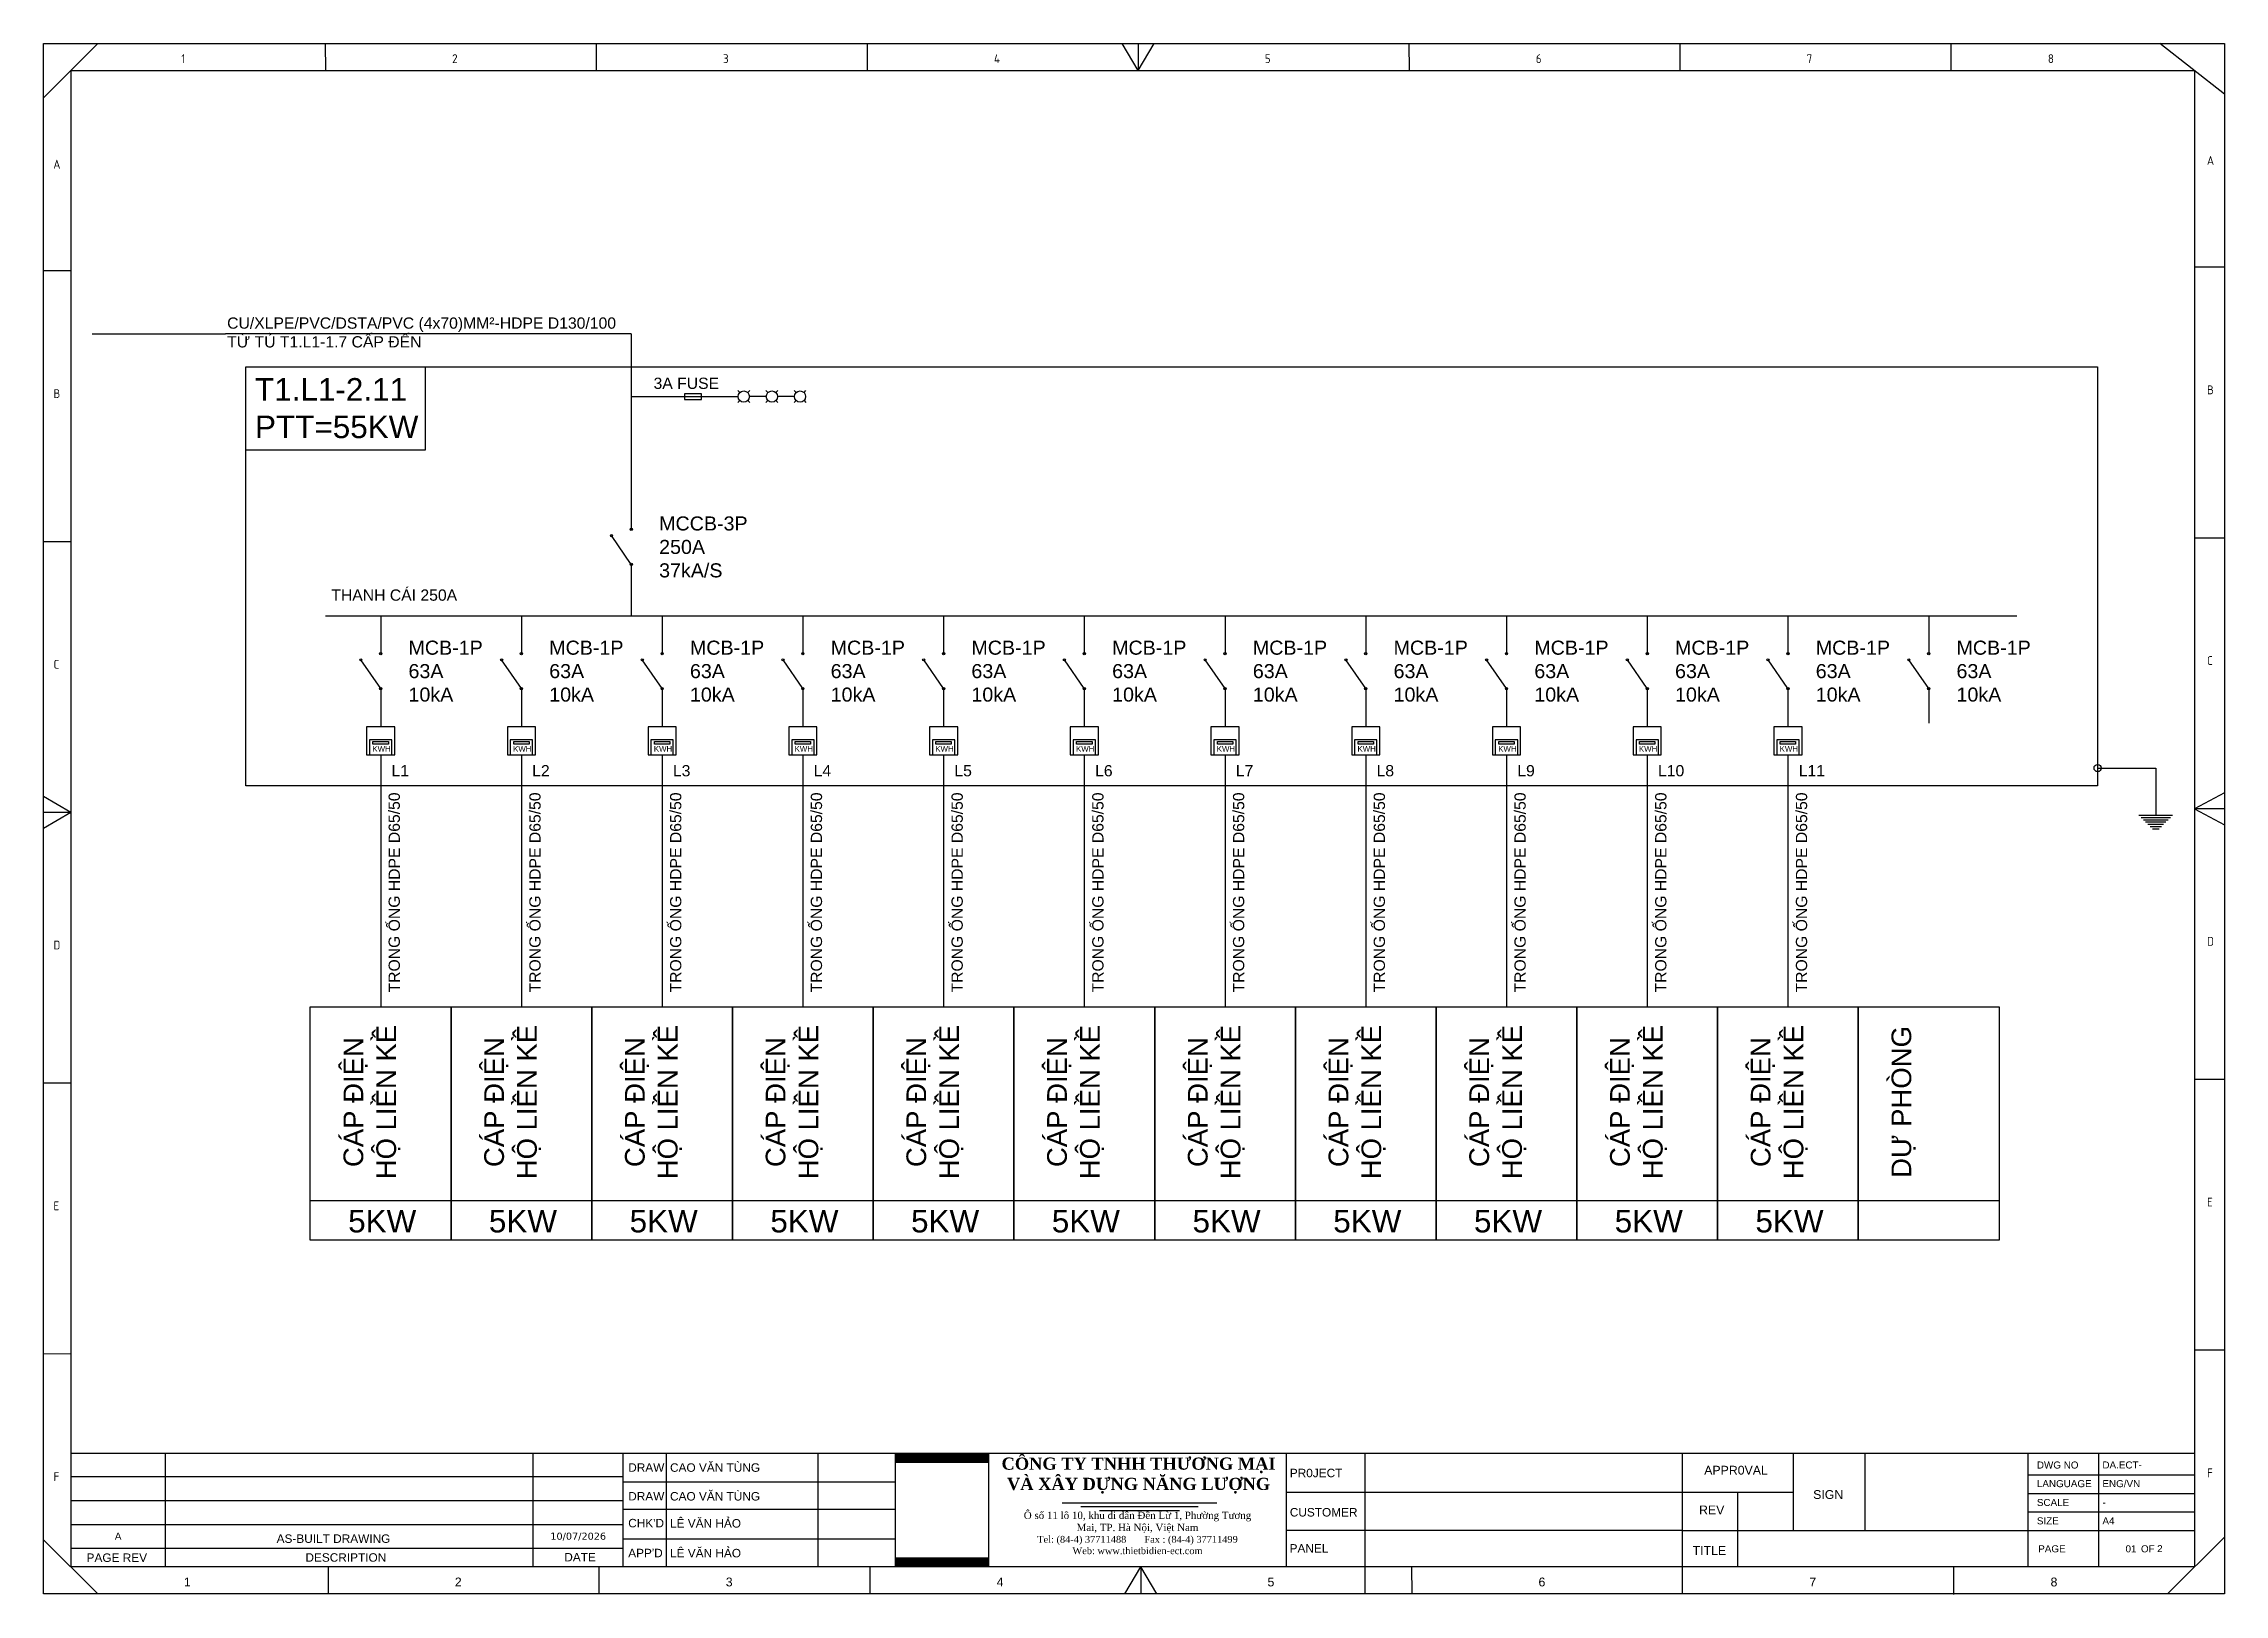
# Model space of a CAD drawing. Header units: millimetres. Extents: x -33730 to 17150, y -76829 to -27437.
# Drawn here: x -27328 to -21401, y -39300 to -35083 of the extents above; entities that cross this region are included whole.
import ezdxf
from ezdxf.enums import TextEntityAlignment as Align

# ---------------------------------------------------------------- set-up
doc = ezdxf.new("R2010")
doc.units = ezdxf.units.MM
doc.header["$LTSCALE"] = 3
doc.layers.add('0 @ 1', color=7, linetype='Continuous')
doc.layers.add('@.VISIBLE', color=7, linetype='Continuous')
doc.styles.add('Annotative', font='arial.ttf')
doc.styles.add('CET-H', font='verdana.ttf', dxfattribs={"height": 4})
doc.styles.add('ROMANS', font='isocp.shx', dxfattribs={"height": 2})
doc.styles.get("Standard").update_dxf_attribs({"font": 'arial.ttf'})

msp = doc.modelspace()

# ---------------------------------------------------------------- texts
at = {"attachment_point": 1}
for s, width, insert, char_height in [('CU/XLPE/PVC/DSTA/PVC (4x70)MM²-HDPE D130/100\\PTỪ TỦ T1.L1-1.7 CẤP ĐẾN', 1198.542, (-26829.46, -35827.37), 30.6), ('T1.L1-2.11\\PPTT=55KW', 1198.542, (-26753.79, -35992.34), 61.2), ('3A FUSE', 1198.542, (-25670.47, -35991.13), 30.6), ('MCCB-3P\\P250A\\P37kA/S', 509.7292, (-25655.33, -36368.51), 38.25), ('THANH CÁI 250A', 1198.542, (-26546.36, -36567.12), 30.6), ('MCB-1P\\P63A\\P10kA', 509.7292, (-26336.58, -36706.31), 38.25), ('MCB-1P\\P63A\\P10kA', 509.7292, (-25954.08, -36706.31), 38.25), ('MCB-1P\\P63A\\P10kA', 509.7292, (-25571.58, -36706.31), 38.25), ('MCB-1P\\P63A\\P10kA', 509.7292, (-25189.08, -36706.31), 38.25), ('MCB-1P\\P63A\\P10kA', 509.7292, (-24806.58, -36706.31), 38.25), ('MCB-1P\\P63A\\P10kA', 509.7292, (-24424.08, -36706.31), 38.25), ('MCB-1P\\P63A\\P10kA', 509.7292, (-24041.58, -36706.31), 38.25), ('MCB-1P\\P63A\\P10kA', 509.7292, (-23659.08, -36706.31), 38.25), ('MCB-1P\\P63A\\P10kA', 509.7292, (-23276.58, -36706.31), 38.25), ('MCB-1P\\P63A\\P10kA', 509.7292, (-22894.08, -36706.31), 38.25), ('MCB-1P\\P63A\\P10kA', 509.7292, (-22511.58, -36706.31), 38.25), ('MCB-1P\\P63A\\P10kA', 509.7292, (-22129.08, -36706.31), 38.25), ('KWH', 509.7292, (-26434.68, -36992.91), 15.3), ('L1', 1198.542, (-26382.82, -37044.71), 30.6), ('KWH', 509.7292, (-26052.18, -36992.91), 15.3), ('L2', 1198.542, (-26000.32, -37044.71), 30.6), ('KWH', 509.7292, (-25669.68, -36992.91), 15.3), ('L3', 1198.542, (-25617.82, -37044.71), 30.6), ('KWH', 509.7292, (-25287.18, -36992.91), 15.3), ('L4', 1198.542, (-25235.32, -37044.71), 30.6), ('KWH', 509.7292, (-24904.68, -36992.91), 15.3), ('L5', 1198.542, (-24852.82, -37044.71), 30.6), ('KWH', 509.7292, (-24522.18, -36992.91), 15.3), ('L6', 1198.542, (-24470.32, -37044.71), 30.6), ('KWH', 509.7292, (-24139.68, -36992.91), 15.3), ('L7', 1198.542, (-24087.82, -37044.71), 30.6), ('KWH', 509.7292, (-23757.18, -36992.91), 15.3), ('L8', 1198.542, (-23705.32, -37044.71), 30.6), ('KWH', 509.7292, (-23374.68, -36992.91), 15.3), ('L9', 1198.542, (-23322.82, -37044.71), 30.6), ('KWH', 509.7292, (-22992.18, -36992.91), 15.3), ('L10', 1198.542, (-22940.32, -37044.71), 30.6), ('KWH', 509.7292, (-22609.68, -36992.91), 15.3), ('L11', 1198.542, (-22557.82, -37044.71), 30.6), ('\\pi508.89037;5KW', 1198.542, (-27009.46, -38254.45), 61.2), ('\\pi508.89037;5KW', 1198.542, (-26626.96, -38254.45), 61.2), ('\\pi508.89037;5KW', 1198.542, (-26244.46, -38254.45), 61.2), ('\\pi508.89037;5KW', 1198.542, (-25861.96, -38254.45), 61.2), ('\\pi508.89037;5KW', 1198.542, (-25479.46, -38254.45), 61.2), ('\\pi508.89037;5KW', 1198.542, (-25096.96, -38254.45), 61.2), ('\\pi508.89037;5KW', 1198.542, (-24714.46, -38254.45), 61.2), ('\\pi508.89037;5KW', 1198.542, (-24331.96, -38254.45), 61.2), ('\\pi508.89037;5KW', 1198.542, (-23949.46, -38254.45), 61.2), ('\\pi508.89037;5KW', 1198.542, (-23566.96, -38254.45), 61.2), ('\\pi508.89037;5KW', 1198.542, (-23184.46, -38254.45), 61.2)]:
    msp.add_mtext_dynamic_manual_height_columns(s, width=width, gutter_width=15.3, heights=[0], dxfattribs=dict(at, insert=insert, char_height=char_height))
at = {"attachment_point": 1, "rotation": 90}
for s, insert, char_height in [('TRONG ỐNG HDPE D65/50', (-26390.6, -37663.06), 30.6), ('TRONG ỐNG HDPE D65/50', (-26008.1, -37663.06), 30.6), ('TRONG ỐNG HDPE D65/50', (-25625.6, -37663.06), 30.6), ('TRONG ỐNG HDPE D65/50', (-25243.1, -37663.06), 30.6), ('TRONG ỐNG HDPE D65/50', (-24860.6, -37663.06), 30.6), ('TRONG ỐNG HDPE D65/50', (-24478.1, -37663.06), 30.6), ('TRONG ỐNG HDPE D65/50', (-24095.6, -37663.06), 30.6), ('TRONG ỐNG HDPE D65/50', (-23713.1, -37663.06), 30.6), ('TRONG ỐNG HDPE D65/50', (-23330.6, -37663.06), 30.6), ('TRONG ỐNG HDPE D65/50', (-22948.1, -37663.06), 30.6), ('TRONG ỐNG HDPE D65/50', (-22565.6, -37663.06), 30.6), ('\\pi427.53476;CÁP ĐIỆN\\P\\pi394.33083;HỘ LIỀN KỀ', (-26513.16, -38565.42), 53.55), ('\\pi427.53476;CÁP ĐIỆN\\P\\pi394.33083;HỘ LIỀN KỀ', (-26130.66, -38565.42), 53.55), ('\\pi427.53476;CÁP ĐIỆN\\P\\pi394.33083;HỘ LIỀN KỀ', (-25748.16, -38565.42), 53.55), ('\\pi427.53476;CÁP ĐIỆN\\P\\pi394.33083;HỘ LIỀN KỀ', (-25365.66, -38565.42), 53.55), ('\\pi427.53476;CÁP ĐIỆN\\P\\pi394.33083;HỘ LIỀN KỀ', (-24983.16, -38565.42), 53.55), ('\\pi427.53476;CÁP ĐIỆN\\P\\pi394.33083;HỘ LIỀN KỀ', (-24600.66, -38565.42), 53.55), ('\\pi427.53476;CÁP ĐIỆN\\P\\pi394.33083;HỘ LIỀN KỀ', (-24218.16, -38565.42), 53.55), ('\\pi427.53476;CÁP ĐIỆN\\P\\pi394.33083;HỘ LIỀN KỀ', (-23835.66, -38565.42), 53.55), ('\\pi427.53476;CÁP ĐIỆN\\P\\pi394.33083;HỘ LIỀN KỀ', (-23453.16, -38565.42), 53.55), ('\\pi427.53476;CÁP ĐIỆN\\P\\pi394.33083;HỘ LIỀN KỀ', (-23070.66, -38565.42), 53.55), ('\\pi427.53476;CÁP ĐIỆN\\P\\pi394.33083;HỘ LIỀN KỀ', (-22688.16, -38565.42), 53.55), ('\\pi397.98363;DỰ PHÒNG', (-22305.66, -38565.42), 53.55)]:
    msp.add_mtext_dynamic_manual_height_columns(s, width=1198.542, gutter_width=15.3, heights=[0], dxfattribs=dict(at, insert=insert, char_height=char_height))

# ---------------------------------------------------------------- blocks, each defined once
blk = doc.blocks.new('DEN BAO PHA_KY HIEU')
for p, q in [((51.78, 11.48), (51.43, 11.83)), ((53.2, 11.48), (53.55, 11.83)), ((56.78, 11.48), (56.43, 11.83)), ((58.2, 11.48), (58.55, 11.83)), ((61.78, 11.48), (61.43, 11.83)), ((63.2, 11.48), (63.55, 11.83)), ((51.78, 10.06), (51.43, 9.71)), ((53.2, 10.06), (53.55, 9.71)), ((56.49, 10.77), (53.49, 10.77)), ((56.78, 10.06), (56.43, 9.71)), ((58.2, 10.06), (58.55, 9.71)), ((61.49, 10.77), (58.49, 10.77)), ((61.78, 10.06), (61.43, 9.71)), ((63.2, 10.06), (63.55, 9.71))]:
    blk.add_line(p, q)
for centre in [(52.49, 10.77), (57.49, 10.77), (62.49, 10.77)]:
    blk.add_circle(centre, 1)
blk = doc.blocks.new('KHUNG TEN CHUAN CET')
at = {"color": 134, "lineweight": 25}
for p, q in [((0, 219.81), (309.02, 219.81)), ((0, 0), (0, 219.81)), ((7.68, 219.81), (0, 212.13)), ((39.92, 219.81), (39.93, 215.97)), ((78.31, 219.81), (78.32, 215.97)), ((116.7, 219.81), (116.7, 215.97)), ((155.09, 215.97), (152.83, 219.81)), ((155.09, 219.81), (155.09, 215.97)), ((155.09, 215.97), (157.36, 219.81)), ((193.47, 219.81), (193.48, 215.97)), ((231.86, 219.81), (231.87, 215.97)), ((270.25, 219.81), (270.26, 215.97)), ((309.02, 212.63), (299.87, 219.81)), ((309.02, 219.81), (309.02, 0)), ((3.85, 215.97), (304.81, 215.97)), ((3.85, 215.97), (3.85, 3.83)), ((304.81, 215.97), (304.81, 3.83)), ((3.85, 187.57), (0, 187.57)), ((309.02, 188.1), (304.81, 188.09)), ((3.85, 149.18), (0, 149.18)), ((309.02, 149.71), (304.81, 149.71)), ((3.85, 110.79), (0, 113.06)), ((309.02, 113.59), (304.81, 111.32)), ((309.02, 111.32), (304.81, 111.32)), ((304.81, 111.32), (309.02, 109.06)), ((3.85, 110.79), (0, 110.79)), ((3.85, 110.79), (0, 108.53)), ((3.85, 72.4), (0, 72.4)), ((309.02, 72.94), (304.81, 72.93)), ((3.85, 34.02), (0, 34.01)), ((308.96, 34.55), (304.81, 34.54)), ((3.85, 19.95), (304.81, 19.95)), ((17.27, 3.85), (17.27, 19.95)), ((88.26, 3.83), (88.26, 19.95)), ((109.76, 3.83), (109.76, 19.95)), ((187.25, 0), (187.25, 19.95)), ((232.25, 0), (232.25, 19.95)), ((247.9, 19.95), (247.9, 8.98)), ((258.12, 8.98), (258.12, 19.95)), ((281.24, 8.98), (281.24, 19.95)), ((291.24, 8.98), (291.24, 19.95)), ((3.85, 16.64), (82.14, 16.64)), ((281.24, 16.9), (304.81, 16.9)), ((3.85, 13.25), (82.14, 13.25)), ((176.12, 14.45), (247.9, 14.45)), ((232.25, 14.45), (247.9, 14.45)), ((240.08, 3.83), (240.08, 14.45)), ((281.24, 14.26), (304.81, 14.26)), ((3.85, 9.87), (82.14, 9.87)), ((281.24, 11.62), (304.81, 11.62)), ((7.68, 0), (0, 7.68)), ((3.85, 6.51), (82.14, 6.51)), ((232.25, 8.98), (176.12, 8.98)), ((232.25, 8.98), (304.81, 8.98)), ((281.24, 3.83), (281.24, 8.98)), ((291.24, 3.83), (291.24, 8.98)), ((309.02, 8.05), (300.98, 0)), ((304.81, 3.83), (3.85, 3.83)), ((40.3, 3.83), (40.31, 0)), ((153.2, 0), (155.47, 3.83)), ((155.46, 3.83), (155.47, 0)), ((157.73, 0), (155.47, 3.83)), ((270.63, 3.83), (270.63, -0.07)), ((309.02, 0), (0, 0))]:
    blk.add_line(p, q, dxfattribs=at)
at = {"color": 134, "lineweight": 25, "ltscale": 50}
for p, q in [((69.36, 3.83), (69.36, 19.95)), ((82.14, 3.83), (82.14, 19.95)), ((120.7, 3.83), (120.7, 19.95)), ((133.95, 3.83), (133.95, 19.95)), ((176.12, 3.83), (176.12, 19.95)), ((82.14, 15.88), (120.7, 15.88)), ((82.14, 12.04), (120.7, 12.04)), ((82.14, 7.82), (120.7, 7.82)), ((78.69, 3.83), (78.69, 0)), ((117.08, 3.83), (117.08, 0)), ((193.85, 3.83), (193.86, 0))]:
    blk.add_line(p, q, dxfattribs=at)
at = {"color": 6}
for p, q in [((144.33, 12.9), (166.25, 12.9)), ((146.99, 12.4), (163.59, 12.4)), ((149.64, 11.85), (160.94, 11.85))]:
    blk.add_line(p, q, dxfattribs=at)
at = {"color": 7, "true_color": 0xffffff, "const_width": 1.35}
for points in [[(120.75, 19.26), (133.91, 19.26)], [(120.75, 4.52), (133.91, 4.52)]]:
    blk.add_lwpolyline(points, dxfattribs=at)
at = {"color": 134, "lineweight": 25, "style": 'ROMANS'}
for s, p in [('1', (19.5, 217.05)), ('2', (57.89, 217.05)), ('3', (96.28, 217.05)), ('4', (134.67, 217.05)), ('5', (173.05, 217.05)), ('6', (211.45, 217.05)), ('7', (249.83, 217.05)), ('8', (284.01, 217.05)), ('A', (1.37, 202.08)), ('A', (306.55, 202.61)), ('B', (1.4, 169.56)), ('B', (306.57, 170.09)), ('C', (306.57, 131.71)), ('C', (1.4, 131.18)), ('D', (306.57, 91.9)), ('D', (1.4, 91.37)), ('E', (1.4, 54.4)), ('E', (306.57, 54.93)), ('F', (1.4, 16.01)), ('F', (306.57, 16.54))]:
    blk.add_text(s, height=1.25, dxfattribs=at).set_placement(p)
at = {"color": 1, "insert": (155.16, 19.34), "char_height": 1.7247, "width": 46.2113, "attachment_point": 2}
blk.add_mtext('{\\fTimes New Roman|b1|i0|c0|p18;CÔNG TY TNHH THƯƠNG MẠI \\PVÀ XÂY DỰNG NĂNG LƯỢNG}', dxfattribs=at)
at = {"color": 3, "insert": (155.01, 11.66), "char_height": 0.99989, "width": 34.762, "attachment_point": 2}
blk.add_mtext('{\\fTimes New Roman|b0|i0|c163|p18;\\H1.029x;Ô số 11 lô 10, khu di dân Đền Lừ 1, Phường \\fTimes New Roman|b0|i0|c0|p18;Tương\\fTimes New Roman|b0|i0|c163|p18; Mai,\\fTimes New Roman|b0|i0|c0|p18; TP. Hà Nội, Việt Nam\\H0.9429x;\\P\\fTimes New Roman|b0|i0|c238|p18;Tel: (84-4) 37711488       Fax : (84-4) 37711499     \\PWeb: www.thietbidien-ect.com\\P\\fTimes New Roman|b0|i0|c0|p18;\\H1.03x;     }', dxfattribs=at)
at = {"style": 'Annotative'}
for tag, p in [('DRAWING_NO', (291.74, 17.78)), ('SCALE', (291.74, 12.47)), ('SIZE', (291.74, 9.86)), ('TOTAL_PAGE', (299.49, 5.93))]:
    blk.add_attdef(tag, p, '', height=1, dxfattribs=at)
for tag, p in [('DRAW_1', (88.76, 17.91)), ('DRAW_2', (88.76, 13.85)), ('CHECKED', (88.76, 10.01)), ('APPROVED', (88.76, 5.79))]:
    blk.add_attdef(tag, text='', height=1.2, dxfattribs=at).set_placement(p, align=Align.MIDDLE_LEFT)
for tag, height, style, p in [('PR0JECT', 1.2, 'Annotative', (209.75, 17.19)), ('CUSTOMER', 1.2, 'Annotative', (209.75, 11.6)), ('REV', 1, 'Annotative', (10.56, 8.19)), ('DATE', 1, 'CET-H', (75.75, 8.19)), ('PR0JECT_N0.', 1.2, 'Annotative', (209.75, 6.47)), ('TEN_BAN_VE', 1.2, 'Annotative', (260.66, 6.41))]:
    blk.add_attdef(tag, text='', height=height, dxfattribs=dict(style=style)).set_placement(p, align=Align.MIDDLE_CENTER)
blk.add_attdef('PAGE', text='', height=1, dxfattribs=at).set_placement((296.57, 5.9), align=Align.RIGHT)
at = {"layer": '0 @ 1', "color": 134, "lineweight": 25, "style": 'Annotative'}
for s, height, p in [('DWG NO', 1, (282.45, 17.78)), ('PR0JECT', 1.2, (176.59, 16.55)), ('APPR0VAL', 1.249, (235.31, 16.92)), ('LANGUAGE ', 1, (282.45, 15.14)), ('ENG/VN', 1, (291.74, 15.14)), ('REV', 1.249, (234.58, 11.29)), ('SIGN', 1.249, (250.75, 13.47)), ('SCALE ', 1, (282.45, 12.47)), ('CUSTOMER', 1.2, (176.59, 10.98)), ('SIZE ', 1, (282.45, 9.86)), ('AS-BUILT DRAWING', 1.2, (33.02, 7.24)), ('PANEL', 1.2, (176.56, 5.86)), ('TITLE ', 1.249, (233.67, 5.53)), ('PAGE ', 1, (282.64, 5.9)), ('OF', 1, (297.2, 5.9)), ('PAGE REV', 1.2, (6.09, 4.54)), ('DESCRIPTION', 1.2, (37.1, 4.57)), ('DATE', 1.2, (73.78, 4.61)), ('1', 1.25, (19.88, 1.07)), ('2', 1.25, (58.27, 1.07)), ('3', 1.25, (96.66, 1.07)), ('4', 1.25, (135.05, 1.07)), ('5', 1.25, (173.43, 1.07)), ('6', 1.25, (211.83, 1.07)), ('7', 1.25, (250.21, 1.07)), ('8', 1.25, (284.39, 1.07))]:
    blk.add_text(s, height=height, dxfattribs=at).set_placement(p)
for s, p in [('DRAW', (82.84, 17.92)), ('DRAW', (82.84, 13.85)), ("CHK'D", (82.84, 10.04)), ("APP'D", (82.84, 5.8))]:
    blk.add_text(s, height=1.2, dxfattribs=at).set_placement(p, align=Align.MIDDLE_LEFT)
blk = doc.blocks.new('*U2410')
ref = blk.add_blockref('KHUNG TEN CHUAN CET', (-27328.3, -39298.8), dxfattribs=dict(xscale=19.18109915809952, yscale=19.18109915809952, zscale=19.18109915809952))
ref.add_attrib('DATE', '10/07/2026', dxfattribs={"layer": '0 @ 1', "height": 19.18, "style": 'CET-H'}).set_placement((-25875.3, -39141.7), align=Align.MIDDLE_CENTER)
ref.add_attrib('APPROVED', 'LÊ VĂN HẢO', dxfattribs={"layer": '0 @ 1', "height": 23.02, "style": 'Annotative'}).set_placement((-25625.7, -39187.8), align=Align.MIDDLE_LEFT)
ref.add_attrib('CHECKED', 'LÊ VĂN HẢO', dxfattribs={"layer": '0 @ 1', "height": 23.02, "style": 'Annotative'}).set_placement((-25625.7, -39106.8), align=Align.MIDDLE_LEFT)
ref.add_attrib('DRAW_2', 'CAO VĂN TÙNG', dxfattribs={"layer": '0 @ 1', "height": 23.017, "style": 'Annotative'}).set_placement((-25625.7, -39033.2), align=Align.MIDDLE_LEFT)
ref.add_attrib('DRAW_1', 'CAO VĂN TÙNG', dxfattribs={"layer": '0 @ 1', "height": 23.017, "style": 'Annotative'}).set_placement((-25625.7, -38955.1), align=Align.MIDDLE_LEFT)
ref.add_attrib('TOTAL_PAGE', '2', (-21583.7, -39185.1), dxfattribs={"layer": '0 @ 1', "height": 19.2, "style": 'Annotative'})
ref.add_attrib('PAGE', '01', dxfattribs={"layer": '0 @ 1', "height": 19.18, "style": 'Annotative'}).set_placement((-21639.8, -39185.6), align=Align.RIGHT)
ref.add_attrib('DRAWING_NO', 'DA.ECT-', (-21732.4, -38957.6), dxfattribs={"layer": '0 @ 1', "height": 19.18, "style": 'Annotative'})
ref.add_attrib('SIZE', 'A4', (-21732.4, -39109.6), dxfattribs={"layer": '0 @ 1', "height": 19.18, "style": 'Annotative'})
ref.add_attrib('SCALE', '-', (-21732.4, -39059.5), dxfattribs={"layer": '0 @ 1', "height": 19.2, "style": 'Annotative'})
ref.add_attrib('REV', 'A', dxfattribs={"layer": '0 @ 1', "height": 19.2, "style": 'Annotative'}).set_placement((-27125.8, -39141.7), align=Align.MIDDLE_CENTER)

# ---------------------------------------------------------------- linework, layer by layer
for p, q in [((-27196.2, -35872.09), (-26834.13, -35872.09)), ((-25730.89, -35872.09), (-26834.13, -35872.09)), ((-25730.89, -35872.09), (-25730.89, -36340.85)), ((-25730.89, -36042.46), (-25586.15, -36042.46)), ((-25586.15, -36042.46), (-25540.25, -36042.46)), ((-25540.25, -36042.46), (-25440.62, -36042.46)), ((-25730.89, -36340.85), (-25730.89, -36403.93)), ((-25730.89, -36499.01), (-25784.86, -36420.74)), ((-25730.89, -36499.01), (-25730.89, -36593.36)), ((-25730.89, -36593.36), (-25730.89, -36638.72)), ((-26562.2, -36638.72), (-21965.14, -36638.72)), ((-26412.14, -36638.72), (-26412.14, -36741.73)), ((-26029.64, -36638.72), (-26029.64, -36741.73)), ((-25647.14, -36638.72), (-25647.14, -36741.73)), ((-25264.64, -36638.72), (-25264.64, -36741.73)), ((-24882.14, -36638.72), (-24882.14, -36741.73)), ((-24499.64, -36638.72), (-24499.64, -36741.73)), ((-24117.14, -36638.72), (-24117.14, -36741.73)), ((-23734.64, -36638.72), (-23734.64, -36741.73)), ((-23352.14, -36638.72), (-23352.14, -36741.73)), ((-22969.64, -36638.72), (-22969.64, -36741.73)), ((-22587.14, -36638.72), (-22587.14, -36741.73)), ((-22204.64, -36638.72), (-22204.64, -36741.73)), ((-26412.14, -36836.8), (-26466.12, -36758.53)), ((-26029.64, -36836.8), (-26083.62, -36758.53)), ((-25647.14, -36836.8), (-25701.12, -36758.53)), ((-25264.64, -36836.8), (-25318.62, -36758.53)), ((-24882.14, -36836.8), (-24936.12, -36758.53)), ((-24499.64, -36836.8), (-24553.62, -36758.53)), ((-24117.14, -36836.8), (-24171.12, -36758.53)), ((-23734.64, -36836.8), (-23788.62, -36758.53)), ((-23352.14, -36836.8), (-23406.12, -36758.53)), ((-22969.64, -36836.8), (-23023.62, -36758.53)), ((-22587.14, -36836.8), (-22641.12, -36758.53)), ((-22204.64, -36836.8), (-22258.62, -36758.53)), ((-26412.14, -36836.8), (-26412.14, -36931.15)), ((-26029.64, -36836.8), (-26029.64, -36931.15)), ((-25647.14, -36836.8), (-25647.14, -36931.15)), ((-25264.64, -36836.8), (-25264.64, -36931.15)), ((-24882.14, -36836.8), (-24882.14, -36931.15)), ((-24499.64, -36836.8), (-24499.64, -36931.15)), ((-24117.14, -36836.8), (-24117.14, -36931.15)), ((-23734.64, -36836.8), (-23734.64, -36931.15)), ((-23352.14, -36836.8), (-23352.14, -36931.15)), ((-22969.64, -36836.8), (-22969.64, -36931.15)), ((-22587.14, -36836.8), (-22587.14, -36931.15)), ((-22204.64, -36836.8), (-22204.64, -36931.15)), ((-26412.14, -36931.15), (-26412.14, -36940.32)), ((-26029.64, -36931.15), (-26029.64, -36940.32)), ((-25647.14, -36931.15), (-25647.14, -36940.32)), ((-25264.64, -36931.15), (-25264.64, -36940.32)), ((-24882.14, -36931.15), (-24882.14, -36940.32)), ((-24499.64, -36931.15), (-24499.64, -36940.32)), ((-24117.14, -36931.15), (-24117.14, -36940.32)), ((-23734.64, -36931.15), (-23734.64, -36940.32)), ((-23352.14, -36931.15), (-23352.14, -36940.32)), ((-22969.64, -36931.15), (-22969.64, -36940.32)), ((-22587.14, -36931.15), (-22587.14, -36940.32)), ((-26412.14, -37016.82), (-26412.14, -37702.32)), ((-26029.64, -37016.82), (-26029.64, -37702.32)), ((-25647.14, -37016.82), (-25647.14, -37702.32)), ((-25264.64, -37016.82), (-25264.64, -37702.32)), ((-24882.14, -37016.82), (-24882.14, -37702.32)), ((-24499.64, -37016.82), (-24499.64, -37702.32)), ((-24117.14, -37016.82), (-24117.14, -37702.32)), ((-23734.64, -37016.82), (-23734.64, -37702.32)), ((-23352.14, -37016.82), (-23352.14, -37702.32)), ((-22969.64, -37016.82), (-22969.64, -37702.32)), ((-22587.14, -37016.82), (-22587.14, -37702.32)), ((-21745.44, -37052.72), (-21587.57, -37052.72)), ((-21587.57, -37052.72), (-21587.57, -37181.02)), ((-21633.47, -37181.02), (-21541.67, -37181.02)), ((-21627.35, -37187.14), (-21547.79, -37187.14)), ((-21621.23, -37193.26), (-21553.91, -37193.26)), ((-21615.11, -37199.38), (-21560.03, -37199.38)), ((-21608.99, -37205.5), (-21566.15, -37205.5)), ((-21602.87, -37211.62), (-21572.27, -37211.62)), ((-21596.75, -37217.74), (-21578.39, -37217.74)), ((-26603.39, -38229.21), (-26220.89, -38229.21)), ((-26220.89, -38229.21), (-25838.39, -38229.21)), ((-25838.39, -38229.21), (-25455.89, -38229.21)), ((-25455.89, -38229.21), (-25073.39, -38229.21)), ((-25073.39, -38229.21), (-24690.89, -38229.21)), ((-24690.89, -38229.21), (-24308.39, -38229.21)), ((-24308.39, -38229.21), (-23925.89, -38229.21)), ((-23925.89, -38229.21), (-23543.39, -38229.21)), ((-23543.39, -38229.21), (-23160.89, -38229.21)), ((-23160.89, -38229.21), (-22778.39, -38229.21)), ((-22778.39, -38229.21), (-22395.89, -38229.21)), ((-22395.89, -38229.21), (-22013.39, -38229.21))]:
    msp.add_line(p, q)
for points in [[(-26778.9, -35962.04), (-21745.44, -35962.04), (-21745.44, -37100.92), (-26778.9, -37100.92)], [(-26778.9, -35962.04), (-26291.53, -35962.04), (-26291.53, -36188.02), (-26778.9, -36188.02)], [(-25586.15, -36050.11), (-25540.25, -36050.11), (-25540.25, -36034.81), (-25586.15, -36034.81)], [(-26450.39, -37016.82), (-26373.89, -37016.82), (-26373.89, -36940.32), (-26450.39, -36940.32)], [(-26442.57, -37016.82), (-26381.72, -37016.82), (-26381.72, -36975.9), (-26442.57, -36975.9)], [(-26433.04, -36980.23), (-26391.25, -36980.23), (-26391.25, -36987.42), (-26433.04, -36987.42)], [(-26067.89, -37016.82), (-25991.39, -37016.82), (-25991.39, -36940.32), (-26067.89, -36940.32)], [(-26060.07, -37016.82), (-25999.22, -37016.82), (-25999.22, -36975.9), (-26060.07, -36975.9)], [(-26050.54, -36980.23), (-26008.75, -36980.23), (-26008.75, -36987.42), (-26050.54, -36987.42)], [(-25685.39, -37016.82), (-25608.89, -37016.82), (-25608.89, -36940.32), (-25685.39, -36940.32)], [(-25677.57, -37016.82), (-25616.72, -37016.82), (-25616.72, -36975.9), (-25677.57, -36975.9)], [(-25668.04, -36980.23), (-25626.25, -36980.23), (-25626.25, -36987.42), (-25668.04, -36987.42)], [(-25302.89, -37016.82), (-25226.39, -37016.82), (-25226.39, -36940.32), (-25302.89, -36940.32)], [(-25295.07, -37016.82), (-25234.22, -37016.82), (-25234.22, -36975.9), (-25295.07, -36975.9)], [(-25285.54, -36980.23), (-25243.75, -36980.23), (-25243.75, -36987.42), (-25285.54, -36987.42)], [(-24920.39, -37016.82), (-24843.89, -37016.82), (-24843.89, -36940.32), (-24920.39, -36940.32)], [(-24912.57, -37016.82), (-24851.72, -37016.82), (-24851.72, -36975.9), (-24912.57, -36975.9)], [(-24903.04, -36980.23), (-24861.25, -36980.23), (-24861.25, -36987.42), (-24903.04, -36987.42)], [(-24537.89, -37016.82), (-24461.39, -37016.82), (-24461.39, -36940.32), (-24537.89, -36940.32)], [(-24530.07, -37016.82), (-24469.22, -37016.82), (-24469.22, -36975.9), (-24530.07, -36975.9)], [(-24520.54, -36980.23), (-24478.75, -36980.23), (-24478.75, -36987.42), (-24520.54, -36987.42)], [(-24155.39, -37016.82), (-24078.89, -37016.82), (-24078.89, -36940.32), (-24155.39, -36940.32)], [(-24147.57, -37016.82), (-24086.72, -37016.82), (-24086.72, -36975.9), (-24147.57, -36975.9)], [(-24138.04, -36980.23), (-24096.25, -36980.23), (-24096.25, -36987.42), (-24138.04, -36987.42)], [(-23772.89, -37016.82), (-23696.39, -37016.82), (-23696.39, -36940.32), (-23772.89, -36940.32)], [(-23765.07, -37016.82), (-23704.22, -37016.82), (-23704.22, -36975.9), (-23765.07, -36975.9)], [(-23755.54, -36980.23), (-23713.75, -36980.23), (-23713.75, -36987.42), (-23755.54, -36987.42)], [(-23390.39, -37016.82), (-23313.89, -37016.82), (-23313.89, -36940.32), (-23390.39, -36940.32)], [(-23382.57, -37016.82), (-23321.72, -37016.82), (-23321.72, -36975.9), (-23382.57, -36975.9)], [(-23373.04, -36980.23), (-23331.25, -36980.23), (-23331.25, -36987.42), (-23373.04, -36987.42)], [(-23007.89, -37016.82), (-22931.39, -37016.82), (-22931.39, -36940.32), (-23007.89, -36940.32)], [(-23000.07, -37016.82), (-22939.22, -37016.82), (-22939.22, -36975.9), (-23000.07, -36975.9)], [(-22990.54, -36980.23), (-22948.75, -36980.23), (-22948.75, -36987.42), (-22990.54, -36987.42)], [(-22625.39, -37016.82), (-22548.89, -37016.82), (-22548.89, -36940.32), (-22625.39, -36940.32)], [(-22617.57, -37016.82), (-22556.72, -37016.82), (-22556.72, -36975.9), (-22617.57, -36975.9)], [(-22608.04, -36980.23), (-22566.25, -36980.23), (-22566.25, -36987.42), (-22608.04, -36987.42)], [(-26603.39, -37702.32), (-26220.89, -37702.32), (-26220.89, -38337.1), (-26603.39, -38337.1)], [(-26220.89, -37702.32), (-25838.39, -37702.32), (-25838.39, -38337.1), (-26220.89, -38337.1)], [(-25838.39, -37702.32), (-25455.89, -37702.32), (-25455.89, -38337.1), (-25838.39, -38337.1)], [(-25455.89, -37702.32), (-25073.39, -37702.32), (-25073.39, -38337.1), (-25455.89, -38337.1)], [(-25073.39, -37702.32), (-24690.89, -37702.32), (-24690.89, -38337.1), (-25073.39, -38337.1)], [(-24690.89, -37702.32), (-24308.39, -37702.32), (-24308.39, -38337.1), (-24690.89, -38337.1)], [(-24308.39, -37702.32), (-23925.89, -37702.32), (-23925.89, -38337.1), (-24308.39, -38337.1)], [(-23925.89, -37702.32), (-23543.39, -37702.32), (-23543.39, -38337.1), (-23925.89, -38337.1)], [(-23543.39, -37702.32), (-23160.89, -37702.32), (-23160.89, -38337.1), (-23543.39, -38337.1)], [(-23160.89, -37702.32), (-22778.39, -37702.32), (-22778.39, -38337.1), (-23160.89, -38337.1)], [(-22778.39, -37702.32), (-22395.89, -37702.32), (-22395.89, -38337.1), (-22778.39, -38337.1)], [(-22395.89, -37702.32), (-22013.39, -37702.32), (-22013.39, -38337.1), (-22395.89, -38337.1)]]:
    msp.add_lwpolyline(points, close=True)
for centre, radius in [((-25784.86, -36420.74), 3.06), ((-25730.89, -36403.93), 3.06), ((-25730.89, -36499.01), 3.06), ((-26412.14, -36741.73), 3.06), ((-26029.64, -36741.73), 3.06), ((-25647.14, -36741.73), 3.06), ((-25264.64, -36741.73), 3.06), ((-24882.14, -36741.73), 3.06), ((-24499.64, -36741.73), 3.06), ((-24117.14, -36741.73), 3.06), ((-23734.64, -36741.73), 3.06), ((-23352.14, -36741.73), 3.06), ((-22969.64, -36741.73), 3.06), ((-22587.14, -36741.73), 3.06), ((-22204.64, -36741.73), 3.06), ((-26466.12, -36758.53), 3.06), ((-26083.62, -36758.53), 3.06), ((-25701.12, -36758.53), 3.06), ((-25318.62, -36758.53), 3.06), ((-24936.12, -36758.53), 3.06), ((-24553.62, -36758.53), 3.06), ((-24171.12, -36758.53), 3.06), ((-23788.62, -36758.53), 3.06), ((-23406.12, -36758.53), 3.06), ((-23023.62, -36758.53), 3.06), ((-22641.12, -36758.53), 3.06), ((-22258.62, -36758.53), 3.06), ((-26412.14, -36836.8), 3.06), ((-26029.64, -36836.8), 3.06), ((-25647.14, -36836.8), 3.06), ((-25264.64, -36836.8), 3.06), ((-24882.14, -36836.8), 3.06), ((-24499.64, -36836.8), 3.06), ((-24117.14, -36836.8), 3.06), ((-23734.64, -36836.8), 3.06), ((-23352.14, -36836.8), 3.06), ((-22969.64, -36836.8), 3.06), ((-22587.14, -36836.8), 3.06), ((-22204.64, -36836.8), 3.06), ((-21745.44, -37052.72), 9.8)]:
    msp.add_circle(centre, radius)

# ---------------------------------------------------------------- block references
at = {"xscale": 15.3, "yscale": 15.3, "zscale": 15.3}
msp.add_blockref('DEN BAO PHA_KY HIEU', (-26228.45, -36207.21), dxfattribs=at)
at = {"layer": '@.VISIBLE'}
msp.add_blockref('*U2410', (0, 0), dxfattribs=at)

msp.set_redraw_order([(e.dxf.handle, doc.entitydb.next_handle()) for e in msp.query("TEXT MTEXT ATTDEF DIMENSION ARC_DIMENSION")])  # texts and dimensions are drawn at this point

doc.saveas('drawing.dxf')
